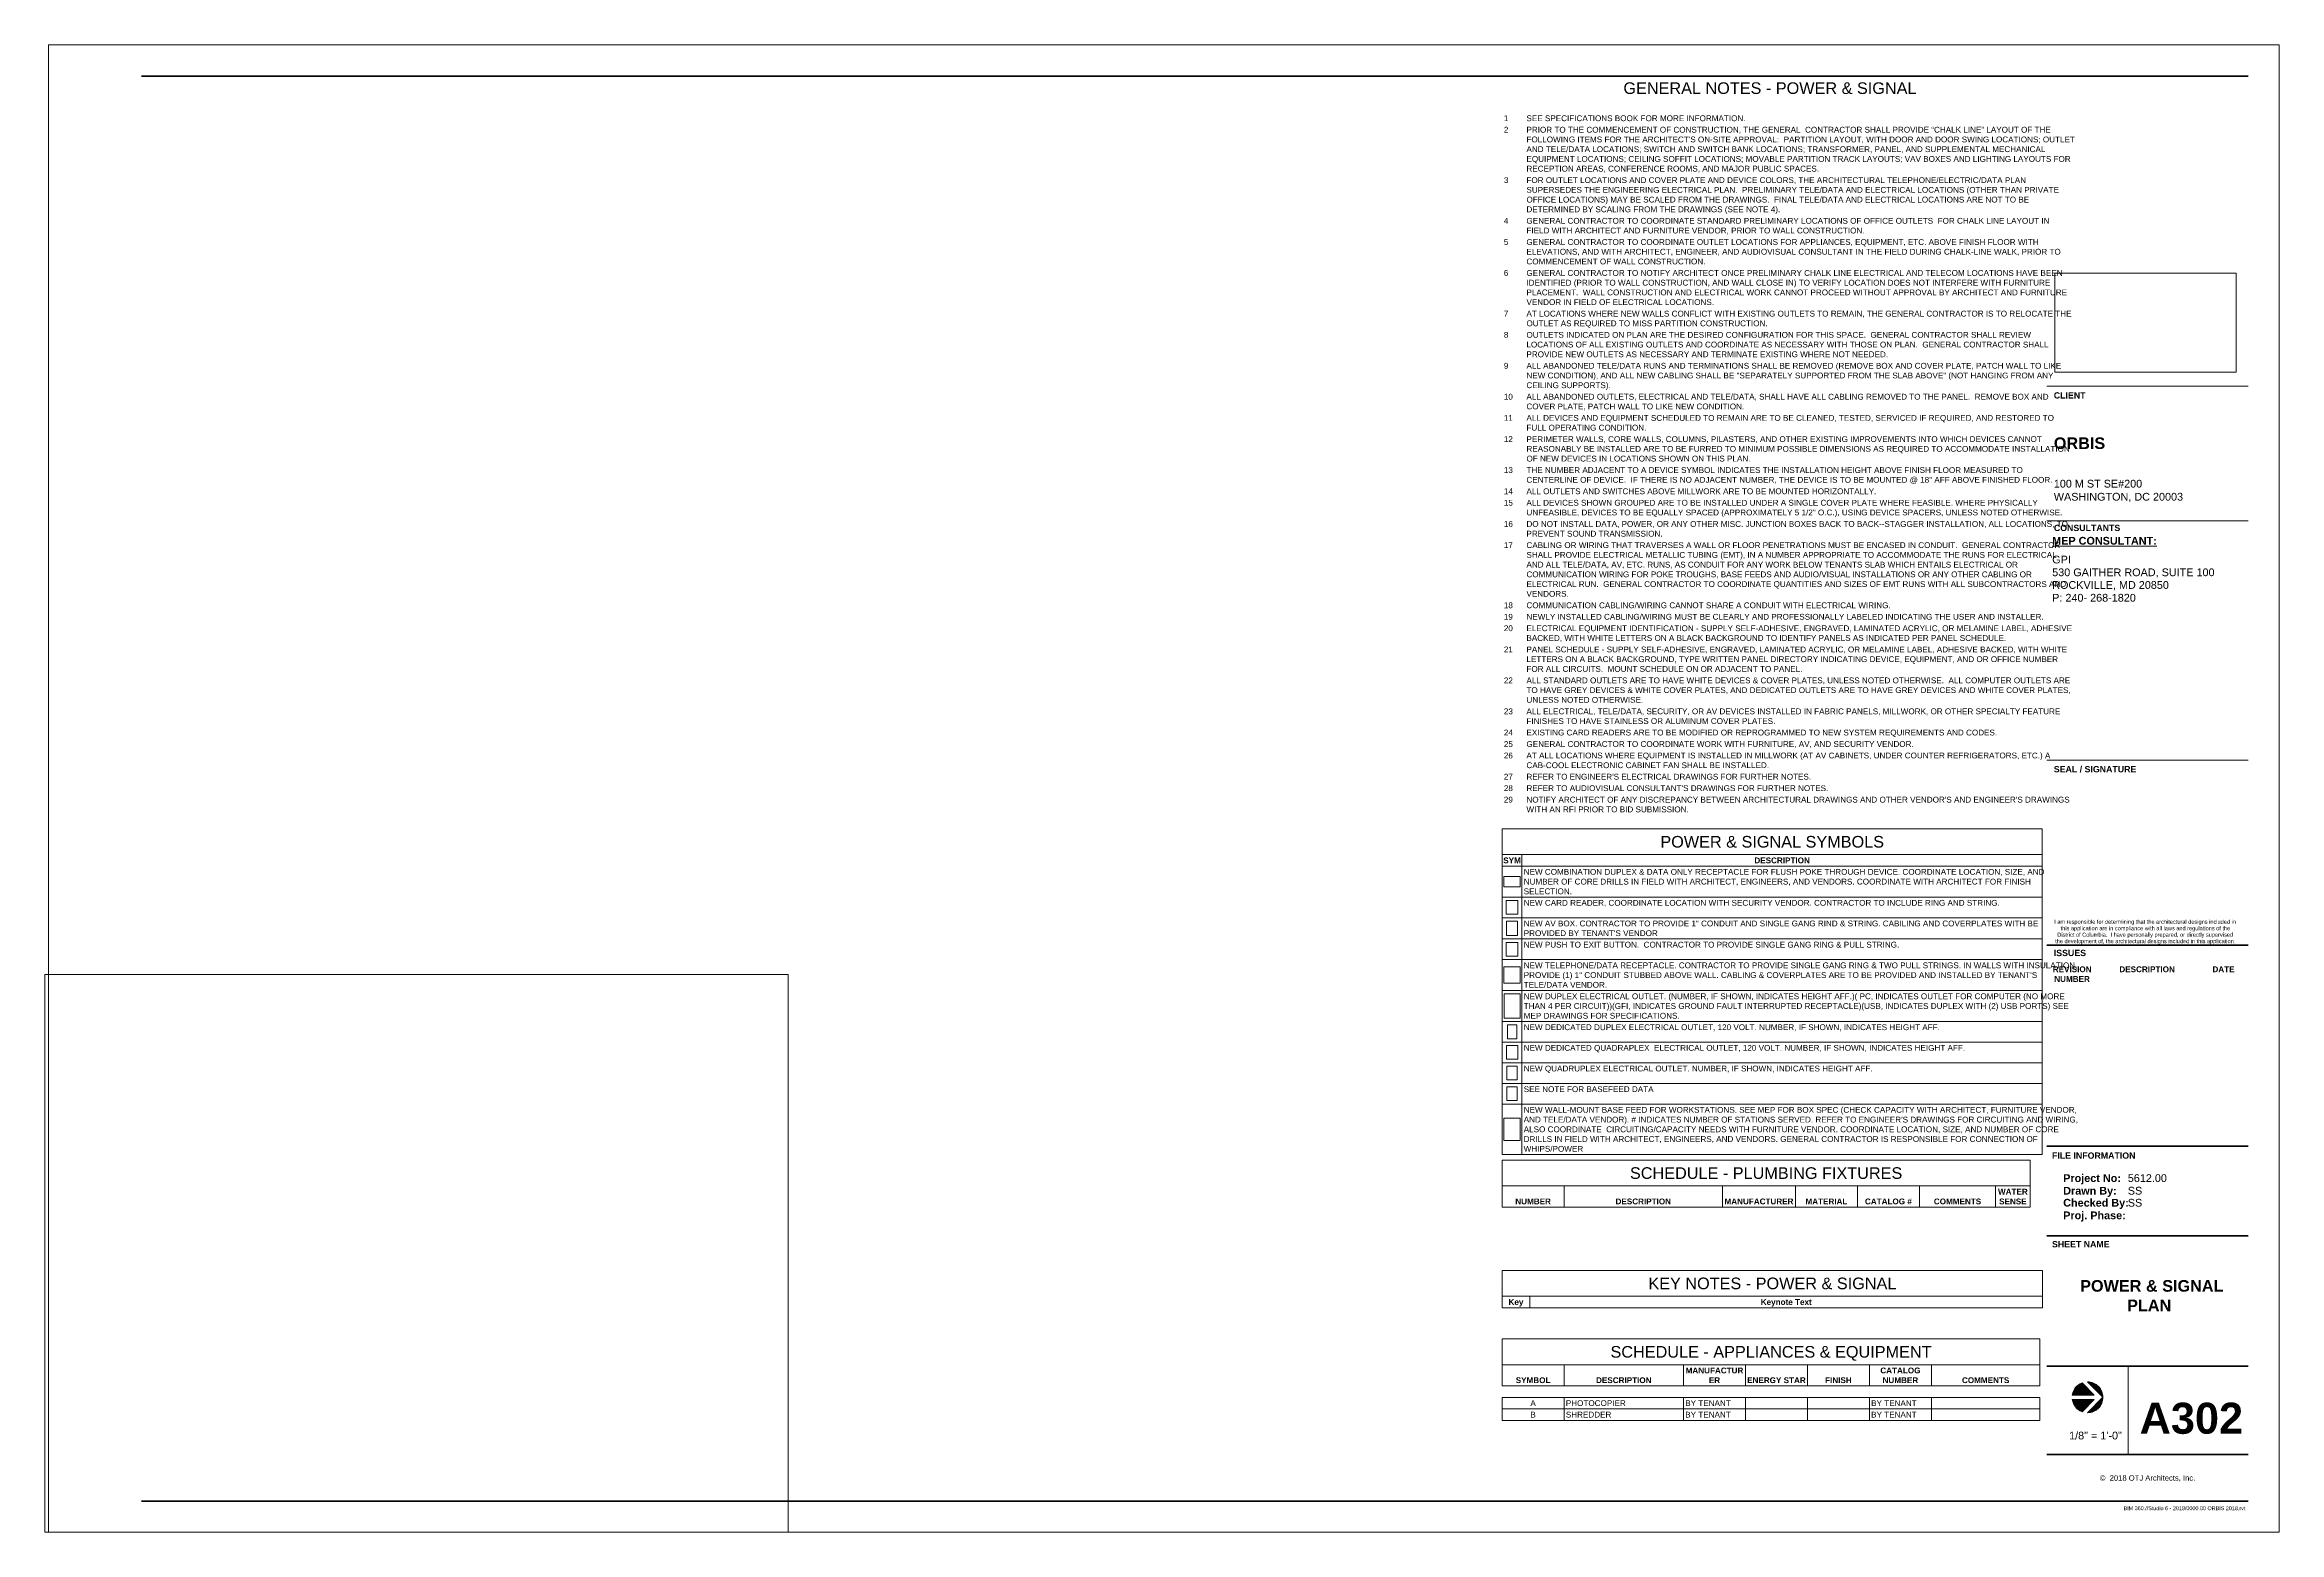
# Paper-space layout 'Layout1' of a CAD drawing. Header units: inches. Extents: x 0 to 36.1, y 0 to 24.
import ezdxf

# ---------------------------------------------------------------- set-up
doc = ezdxf.new("R2010")
doc.units = ezdxf.units.IN
doc.header["$MEASUREMENT"] = 0
for name, color, linetype, lineweight in [('A-ANNO-NOTE', 131, 'Continuous', 9), ('A-DETL-THIN', 151, 'Continuous', 9), ('G-ANNO-SCHD', 231, 'Continuous', 9), ('G-ANNO-TTLB', 6, 'Continuous', 9), ('G-ANNO-TTLB-THIN', 151, 'Continuous', 9), ('G-ANNO-TTLB-WIDE', 214, 'Continuous', 50)]:
    doc.layers.add(name, color=color, linetype=linetype, lineweight=lineweight)
doc.styles.add('Arial', font='arial.ttf', dxfattribs={"height": 0.06478088543391539})
doc.styles.add('Arial_B', font='arialbd.ttf', dxfattribs={"height": 0.09374999999999999})
doc.styles.add('Swis721 Lt BT', font='swissl.ttf', dxfattribs={"height": 0.1875})
doc.styles.add('Swis721 Lt BT_1', font='swissl.ttf', dxfattribs={"height": 0.09374999999999999})
doc.styles.add('Swis721 Lt BT_2', font='swissl.ttf', dxfattribs={"height": 0.08808360477741585})
doc.styles.add('Swis721 Lt BT_3', font='swissl.ttf', dxfattribs={"height": 0.125})
doc.styles.add('Swis721 Lt BT_4', font='swissl.ttf', dxfattribs={"height": 0.06249999999999999})
doc.styles.add('Swis721 Lt BT_B', font='', dxfattribs={"height": 0.09374999999999999})
doc.styles.add('Swis721 Lt BT_B_1', font='', dxfattribs={"height": 0.1015625})
doc.styles.add('Swis721 Lt BT_B_2', font='', dxfattribs={"height": 0.125})
doc.styles.add('Swis721 Lt BT_B_3', font='', dxfattribs={"height": 0.5})
doc.styles.add('Swis721 Lt BT_B_4', font='', dxfattribs={"height": 0.1875})
doc.styles.get('Swis721 Lt BT_B').set_extended_font_data('Swis721 Lt BT', bold=True)
doc.styles.get('Swis721 Lt BT_B_1').set_extended_font_data('Swis721 Lt BT', bold=True)
doc.styles.get('Swis721 Lt BT_B_2').set_extended_font_data('Swis721 Lt BT', bold=True)
doc.styles.get('Swis721 Lt BT_B_3').set_extended_font_data('Swis721 Lt BT', bold=True)
doc.styles.get('Swis721 Lt BT_B_4').set_extended_font_data('Swis721 Lt BT', bold=True)
picture_1 = doc.add_image_def('image1.jpg', size_in_pixel=(214, 294))
picture_2 = doc.add_image_def('image2.jpg', size_in_pixel=(157, 206))
picture_3 = doc.add_image_def('image3.jpg', size_in_pixel=(59, 77))
picture_4 = doc.add_image_def('image4.jpg', size_in_pixel=(240, 290))
picture_5 = doc.add_image_def('image5.jpg', size_in_pixel=(198, 291))
picture_6 = doc.add_image_def('image6.jpg', size_in_pixel=(225, 339))
picture_7 = doc.add_image_def('image7.jpg', size_in_pixel=(59, 59))
picture_8 = doc.add_image_def('image8.jpg', size_in_pixel=(59, 70))
picture_9 = doc.add_image_def('image9.jpg', size_in_pixel=(82, 107))
picture_10 = doc.add_image_def('image10.jpg', size_in_pixel=(245, 294))
picture_11 = doc.add_image_def('image11.jpg', size_in_pixel=(453, 285))
picture_12 = doc.add_image_def('image12.jpg', size_in_pixel=(2551, 1396))

# ---------------------------------------------------------------- blocks, each defined once
blk = doc.blocks.new('Titleblock - 24 x 36 - DC-6820859-POWER _ SIGNAL PLAN')
at = {"layer": 'G-ANNO-TTLB'}
h = blk.add_hatch(color=256, dxfattribs=at)
edge = h.paths.add_edge_path(flags=0)
edge.add_line((32.83055116160608, 2.419932058428184), (33.02667975864673, 2.2238034613876))
edge.add_line((33.02667975864673, 2.2238034613876), (32.67215606552619, 2.223803461387536))
edge.add_arc((32.91804582087888, 2.187245738481788), 0.2485925157591429, 110.60725363530631, 171.5434806647319, ccw=False)
h = blk.add_hatch(color=256, dxfattribs=at)
edge = h.paths.add_edge_path(flags=0)
edge.add_line((33.16663833663804, 2.187245738481864), (32.91804582087887, 2.43583825424097))
edge.add_arc((32.91804582087891, 2.187245738481831), 0.2485925157591347, 8.58335624798201e-12, 90.00000000000978, ccw=False)
h = blk.add_hatch(color=256, dxfattribs=at)
edge = h.paths.add_edge_path(flags=0)
edge.add_line((32.9180458208789, 1.938653222722687), (33.16663833663805, 2.187245738481875))
edge.add_arc((32.91804582087891, 2.187245738481831), 0.2485925157591432, -90.0000000000021, 1.1425527191022411e-11, ccw=False)
h = blk.add_hatch(color=256, dxfattribs=at)
edge = h.paths.add_edge_path(flags=0)
edge.add_line((33.02667975864679, 2.150688015576083), (32.83055116160617, 1.954559418535402))
edge.add_arc((32.91804582087894, 2.187245738481863), 0.2485925157591987, 188.4565193352742, 249.3927463647058, ccw=False)
edge.add_line((32.6721560655262, 2.150688015576083), (33.02667975864679, 2.150688015576083))
at = {"layer": 'A-ANNO-NOTE'}
for p, q in [((32.6721560655262, 2.223803461387602), (33.02667975864673, 2.223803461387602)), ((33.02667975864673, 2.223803461387602), (32.6721560655262, 2.223803461387602)), ((32.67215606552619, 2.223803461387536), (33.02667975864673, 2.2238034613876)), ((32.83055116160608, 2.419932058428178), (33.02667975864673, 2.223803461387602)), ((33.02667975864673, 2.223803461387602), (32.83055116160608, 2.419932058428178)), ((33.02667975864673, 2.2238034613876), (32.83055116160608, 2.419932058428184)), ((32.91804582087887, 2.435838254240955), (33.16663833663804, 2.187245738481861)), ((33.16663833663804, 2.18724573848187), (32.91804582087888, 2.435838254240954)), ((32.91804582087887, 2.43583825424097), (33.16663833663804, 2.187245738481864)), ((33.16663833663804, 2.187245738481863), (32.91804582087889, 1.938653222722688)), ((32.9180458208789, 1.938653222722688), (33.16663833663804, 2.187245738481854)), ((33.16663833663805, 2.187245738481875), (32.9180458208789, 1.938653222722687)), ((32.6721560655262, 2.150688015576085), (33.02667975864679, 2.150688015576085)), ((33.02667975864679, 2.150688015576085), (32.6721560655262, 2.150688015576085)), ((33.02667975864679, 2.150688015576083), (32.6721560655262, 2.150688015576083)), ((32.83055116160617, 1.954559418535402), (33.02667975864679, 2.150688015576085)), ((33.02667975864679, 2.150688015576085), (32.83055116160617, 1.954559418535402)), ((32.83055116160617, 1.954559418535402), (33.02667975864679, 2.150688015576083))]:
    blk.add_line(p, q, dxfattribs=at)
for centre, radius, start, end in [((32.91804582087887, 2.18724573848179), 0.2485925157591338, 110.6072536353049, 171.5434806647313), ((32.91804582087887, 2.18724573848179), 0.2485925157591355, 110.6072536353153, 171.5434806647312), ((32.91804582087888, 2.187245738481788), 0.2485925157591429, 110.6072536353059, 171.5434806647316), ((32.91804582087891, 2.187245738481832), 0.2485925157591425, 8.184362334075995e-12, 90.0000000000082), ((32.91804582087891, 2.187245738481822), 0.2485925157591271, 359.9999999953104, 90.00000000000594), ((32.91804582087891, 2.187245738481831), 0.2485925157591347, 7.830525625763178e-12, 90.00000000000948), ((32.91804582087891, 2.187245738481832), 0.2485925157591441, 269.9999999999964, 1.034316382411936e-11), ((32.91804582087891, 2.187245738481822), 0.2485925157591335, 269.9999999999933, 359.9999999953096), ((32.91804582087891, 2.187245738481831), 0.2485925157591431, 269.9999999999976, 1.059760819863644e-11), ((32.91804582087894, 2.187245738481875), 0.2485925157592057, 188.4565193352745, 249.3927463647045), ((32.91804582087894, 2.187245738481875), 0.2485925157592067, 188.4565193352756, 249.3927463647047), ((32.91804582087894, 2.187245738481863), 0.2485925157591987, 188.4565193352738, 249.3927463647054)]:
    blk.add_arc(centre, radius, start, end, dxfattribs=at)
at = {"layer": 'G-ANNO-TTLB'}
for p, q in [((0.0124999999999992, 24.0125), (0.0124999999999992, 0.01249999999988205)), ((36.0125, 24.0125), (0.01249999999999929, 24.0125)), ((36.0125, 0.01249999999988205), (36.0125, 24.0125)), ((32.26249999999998, 18.50182749999995), (35.51249999999998, 18.50182749999995)), ((32.26249999999998, 18.50182749999995), (35.51249999999998, 18.50182749999995)), ((0.0124999999999992, 0.01249999999988205), (36.0125, 0.01249999999988205))]:
    blk.add_line(p, q, dxfattribs=at)
at = {"layer": 'G-ANNO-TTLB-THIN'}
for p, q in [((32.26249999999998, 16.33142379176223), (35.51249999999999, 16.33142379176223)), ((32.26249999999997, 12.46983910714828), (35.51249999999999, 12.46983910714828)), ((33.57501179533868, 2.690203614458643), (33.57501179533868, 1.262499999999882))]:
    blk.add_line(p, q, dxfattribs=at)
at = {"layer": 'G-ANNO-TTLB-WIDE'}
for p, q in [((35.51249999999999, 23.50249999999988), (1.512500000000036, 23.50249999999988)), ((32.26249999999997, 9.481457673865455), (35.51249999999999, 9.481457673865455)), ((35.51249999999999, 6.23808437727519), (32.26249999999996, 6.238084377275201)), ((35.51249999999999, 4.791063195861031), (32.26249999999996, 4.791063195861041)), ((32.26249999999996, 2.690203614458643), (35.51249999999999, 2.690203614458643)), ((32.26249999999995, 1.262499999999882), (35.51249999999999, 1.262499999999882)), ((1.512499999999998, 0.512499999999882), (32.26249999999998, 0.512499999999882)), ((32.26249999999998, 0.512499999999882), (35.51249999999999, 0.512499999999882))]:
    blk.add_line(p, q, dxfattribs=at)
at = {"layer": 'G-ANNO-TTLB', "attachment_point": 1}
for s, insert, char_height, width, style in [('CLIENT', (32.37337726309555, 18.4048593631446), 0.1015625, 0.5712812499999999, 'Swis721 Lt BT_B_1'), ('CONSULTANTS', (32.37428590828188, 16.26570565490687), 0.1015625, 1.199375, 'Swis721 Lt BT_B_1'), ('\\LMEP CONSULTANT:', (32.34764723457467, 16.07048089578847), 0.125, 1.94425, 'Swis721 Lt BT_B_2'), ('SEAL / SIGNATURE', (32.37325769334894, 12.37266955427129), 0.1015625, 1.4834375, 'Swis721 Lt BT_B_1'), ('I am responsible for determining that the architectural designs included in ', (32.37976370421768, 9.891953396049294), 0.06478088543391539, 3.519218749999999, 'Arial'), ('this application are in compliance with all laws and regulations of the ', (32.48393037088434, 9.787786729382626), 0.06478088543391539, 3.269874999999999, 'Arial'), ('ISSUES', (32.37329619640249, 9.407423061719072), 0.1015625, 0.5807499999999998, 'Swis721 Lt BT_B_1'), ('the development of, the architectural designs included in this application.', (32.39538870421769, 9.579453396049294), 0.06478088543391539, 3.4529375, 'Arial'), ('District of Columbia.  I have personally prepared, or directly supervised ', (32.42924287088435, 9.68362006271596), 0.06478088543391539, 3.405593749999999, 'Arial'), ('REVISION', (32.35695457809687, 9.140284603439184), 0.09374999999999999, 0.7638124999999998, 'Arial_B'), ('DESCRIPTION', (33.43154503972991, 9.140284603439184), 0.09374999999999999, 1.098375, 'Arial_B'), ('DATE', (34.9337205070849, 9.140284603439184), 0.09374999999999999, 0.4355624999999999, 'Arial_B'), ('NUMBER', (32.38039207809687, 8.984034603439184), 0.09374999999999999, 0.7101562499999998, 'Arial_B'), ('FILE INFORMATION', (32.3437895233209, 6.137686378713225), 0.1015625, 1.51815625, 'Swis721 Lt BT_B_1'), ('Project No:', (32.5251891811193, 5.786302740495375), 0.125, 1.05103125, 'Swis721 Lt BT_B_2'), ('Drawn By:', (32.5251891811193, 5.582971810793804), 0.125, 0.9658125, 'Swis721 Lt BT_B_2'), ('Checked By:', (32.5251891811193, 5.388781716767459), 0.125, 1.20253125, 'Swis721 Lt BT_B_2'), ('Proj. Phase:', (32.5251891811193, 5.185169475354638), 0.125, 1.13625, 'Swis721 Lt BT_B_2'), ('SHEET NAME', (32.3437895233209, 4.70809458642389), 0.1015625, 1.0415625, 'Swis721 Lt BT_B_1'), ('©  2018 OTJ Architects, Inc.', (33.11587570819173, 0.9295714964828042), 0.08808360477741585, 1.855875, 'Swis721 Lt BT_2')]:
    blk.add_mtext(s, dxfattribs=dict(at, insert=insert, char_height=char_height, width=width, style=style))
at = {"layer": 'G-ANNO-TTLB'}
image = blk.add_image(picture_12, insert=(32.39115841158299, 18.72602272428799), size_in_units=(2.92585334867135, 1.601133388767229), dxfattribs=at)
image.dxf.flags = 7

psp = doc.layouts.get("Layout1")

# ---------------------------------------------------------------- linework, layer by layer
at = {"layer": 'A-DETL-THIN'}
for p, q in [((23.51952223788138, 11.35131631345764), (23.51952223788138, 10.93464964679098)), ((32.23665680539739, 11.35131631345764), (23.51952223788138, 11.35131631345764)), ((32.23665680539739, 10.93464964679098), (32.23665680539739, 11.35131631345764)), ((23.51952223788138, 10.93464964679098), (23.51952223788138, 10.74948371602825)), ((23.51952223788138, 10.93464964679098), (32.23665680539739, 10.93464964679098)), ((23.83980915827508, 10.93464964679098), (23.83980915827508, 10.74948371602825)), ((32.23665680539739, 10.93464964679098), (32.23665680539739, 10.74948371602825)), ((23.83980915827508, 10.74948371602825), (23.51952223788138, 10.74948371602825)), ((23.51952223788138, 10.74948371602825), (23.51952223788138, 10.25023592374007)), ((32.23665680539739, 10.74948371602825), (23.83980915827508, 10.74948371602825)), ((23.83980915827508, 10.74948371602825), (23.83980915827508, 10.25023592374007)), ((32.23665680539739, 10.74948371602825), (32.23665680539739, 10.25023592374007)), ((23.83980915827508, 10.25023592374007), (23.51952223788138, 10.25023592374007)), ((23.51952223788138, 10.25023592374007), (23.51952223788138, 9.916902590406742)), ((32.23665680539739, 10.25023592374007), (23.83980915827508, 10.25023592374007)), ((23.83980915827508, 10.25023592374007), (23.83980915827508, 9.916902590406742)), ((32.23665680539739, 10.25023592374007), (32.23665680539739, 9.916902590406742)), ((23.83980915827508, 9.916902590406742), (23.51952223788138, 9.916902590406742)), ((23.51952223788138, 9.916902590406742), (23.51952223788138, 9.574695728881292)), ((32.23665680539739, 9.916902590406742), (23.83980915827508, 9.916902590406742)), ((23.83980915827508, 9.916902590406742), (23.83980915827508, 9.574695728881292)), ((32.23665680539739, 9.916902590406742), (32.23665680539739, 9.574695728881292)), ((23.83980915827508, 9.574695728881292), (23.51952223788138, 9.574695728881292)), ((23.51952223788138, 9.574695728881292), (23.51952223788138, 9.241362395547958)), ((32.23665680539739, 9.574695728881292), (23.83980915827508, 9.574695728881292)), ((23.83980915827508, 9.574695728881292), (23.83980915827508, 9.241362395547958)), ((32.23665680539739, 9.574695728881292), (32.23665680539739, 9.241362395547958)), ((23.83980915827508, 9.241362395547958), (23.51952223788138, 9.241362395547958)), ((23.51952223788138, 9.241362395547958), (23.51952223788138, 8.74211460325978)), ((32.23665680539739, 9.241362395547958), (23.83980915827508, 9.241362395547958)), ((23.83980915827508, 9.241362395547958), (23.83980915827508, 8.74211460325978)), ((32.23665680539739, 9.241362395547958), (32.23665680539739, 8.74211460325978)), ((23.83980915827508, 8.74211460325978), (23.51952223788138, 8.74211460325978)), ((23.51952223788138, 8.74211460325978), (23.51952223788138, 8.242866810971606)), ((32.23665680539739, 8.74211460325978), (23.83980915827508, 8.74211460325978)), ((23.83980915827508, 8.74211460325978), (23.83980915827508, 8.242866810971606)), ((32.23665680539739, 8.74211460325978), (32.23665680539739, 8.242866810971606)), ((23.83980915827508, 8.242866810971606), (23.51952223788138, 8.242866810971606)), ((23.51952223788138, 8.242866810971606), (23.51952223788138, 7.909533477638272)), ((32.23665680539739, 8.242866810971606), (23.83980915827508, 8.242866810971606)), ((23.83980915827508, 8.242866810971606), (23.83980915827508, 7.909533477638272)), ((32.23665680539739, 8.242866810971606), (32.23665680539739, 7.909533477638272)), ((23.83980915827508, 7.909533477638274), (23.51952223788138, 7.909533477638274)), ((23.51952223788138, 7.909533477638274), (23.51952223788138, 7.57620014430494)), ((23.83980915827508, 7.576200144304939), (23.51952223788138, 7.576200144304939)), ((23.51952223788138, 7.576200144304939), (23.51952223788138, 7.242866810971605)), ((32.23665680539739, 7.909533477638274), (23.83980915827508, 7.909533477638274)), ((23.83980915827508, 7.909533477638274), (23.83980915827508, 7.57620014430494)), ((32.23665680539739, 7.576200144304939), (23.83980915827508, 7.576200144304939)), ((23.83980915827508, 7.576200144304939), (23.83980915827508, 7.242866810971605)), ((32.23665680539739, 7.909533477638274), (32.23665680539739, 7.57620014430494)), ((32.23665680539739, 7.576200144304939), (32.23665680539739, 7.242866810971605)), ((23.83980915827508, 7.242866810971607), (23.51952223788138, 7.242866810971607)), ((23.51952223788138, 7.242866810971607), (23.51952223788138, 6.909533477638273)), ((32.23665680539739, 7.242866810971607), (23.83980915827508, 7.242866810971607)), ((23.83980915827508, 7.242866810971607), (23.83980915827508, 6.909533477638273)), ((32.23665680539739, 7.242866810971607), (32.23665680539739, 6.909533477638273)), ((23.83980915827508, 6.909533477638272), (23.51952223788138, 6.909533477638272)), ((23.51952223788138, 6.909533477638272), (23.51952223788138, 6.096203823824644)), ((32.23665680539739, 6.909533477638272), (23.83980915827508, 6.909533477638272)), ((23.83980915827508, 6.909533477638272), (23.83980915827508, 6.096203823824644)), ((32.23665680539739, 6.909533477638272), (32.23665680539739, 6.096203823824644)), ((23.83980915827508, 6.096203823824645), (23.51952223788138, 6.096203823824645)), ((23.51952223788138, 6.005401594301558), (23.51952223788138, 5.588734927634892)), ((32.04034140855824, 6.005401594301558), (23.51952223788138, 6.005401594301558)), ((32.23665680539739, 6.096203823824645), (23.83980915827508, 6.096203823824645)), ((32.04034140855824, 5.588734927634892), (32.04034140855824, 6.005401594301558)), ((23.51952223788138, 5.588734927634892), (23.51952223788138, 5.246528066109441)), ((23.51952223788138, 5.588734927634892), (32.04034140855824, 5.588734927634892)), ((24.51952223788138, 5.588734927634892), (24.51952223788138, 5.246528066109441)), ((27.07617013218393, 5.588734927634892), (27.07617013218393, 5.246528066109441)), ((28.25325346551727, 5.588734927634892), (28.25325346551727, 5.246528066109441)), ((29.25325346551727, 5.588734927634892), (29.25325346551727, 5.246528066109441)), ((30.25325346551727, 5.588734927634892), (30.25325346551727, 5.246528066109441)), ((31.48383814840953, 5.588734927634892), (31.48383814840953, 5.246528066109441)), ((32.04034140855823, 5.588734927634892), (32.04034140855823, 5.246528066109441)), ((24.51952223788138, 5.246528066109441), (23.51952223788138, 5.246528066109441)), ((27.07617013218393, 5.246528066109441), (24.51952223788137, 5.246528066109441)), ((28.25325346551727, 5.246528066109441), (27.07617013218394, 5.246528066109441)), ((29.25325346551727, 5.246528066109441), (28.25325346551726, 5.246528066109441)), ((30.25325346551727, 5.246528066109441), (29.25325346551727, 5.246528066109441)), ((31.48383814840953, 5.246528066109441), (30.25325346551726, 5.246528066109441)), ((32.04034140855823, 5.246528066109441), (31.48383814840953, 5.246528066109441)), ((23.51952223788138, 4.225175215501987), (23.51952223788138, 3.808508548835321)), ((32.24244037465466, 4.225175215501987), (23.51952223788138, 4.225175215501987)), ((32.24244037465466, 3.808508548835321), (32.24244037465466, 4.225175215501987)), ((23.51952223788138, 3.808508548835321), (23.51952223788138, 3.623342618072595)), ((23.51952223788138, 3.808508548835321), (32.24244037465466, 3.808508548835321)), ((32.24244037465466, 3.623342618072595), (23.51952223788138, 3.623342618072595)), ((23.96715405733406, 3.808508548835321), (23.96715405733406, 3.623342618072595)), ((32.24244037465466, 3.808508548835321), (32.24244037465466, 3.623342618072595)), ((23.51952223788138, 3.120850228016441), (23.51952223788138, 2.704183561349775)), ((32.19870564789415, 3.120850228016441), (23.51952223788138, 3.120850228016441)), ((32.19870564789415, 2.704183561349775), (32.19870564789415, 3.120850228016441)), ((23.51952223788138, 2.704183561349775), (23.51952223788138, 2.361976699824324)), ((23.51952223788138, 2.704183561349775), (32.19870564789415, 2.704183561349775)), ((24.51952223788138, 2.704183561349775), (24.51952223788138, 2.361976699824324)), ((26.44660557121471, 2.704183561349775), (26.44660557121471, 2.361976699824324)), ((27.44660557121471, 2.704183561349775), (27.44660557121471, 2.361976699824324)), ((28.44660557121471, 2.704183561349775), (28.44660557121471, 2.361976699824324)), ((29.44660557121471, 2.704183561349775), (29.44660557121471, 2.361976699824324)), ((30.44660557121471, 2.704183561349775), (30.44660557121471, 2.361976699824324)), ((32.19870564789415, 2.704183561349775), (32.19870564789415, 2.361976699824324)), ((24.51952223788138, 2.361976699824324), (23.51952223788138, 2.361976699824324)), ((24.51952223788138, 2.176810769061598), (23.51952223788138, 2.176810769061598)), ((23.51952223788138, 2.176810769061598), (23.51952223788138, 1.991644838298873)), ((26.44660557121471, 2.361976699824324), (24.51952223788138, 2.361976699824324)), ((26.44660557121471, 2.176810769061598), (24.51952223788138, 2.176810769061598)), ((24.51952223788138, 2.176810769061598), (24.51952223788138, 1.991644838298873)), ((27.44660557121471, 2.361976699824324), (26.44660557121471, 2.361976699824324)), ((27.44660557121471, 2.176810769061598), (26.44660557121471, 2.176810769061598)), ((26.44660557121471, 2.176810769061598), (26.44660557121471, 1.991644838298873)), ((28.44660557121471, 2.361976699824324), (27.44660557121471, 2.361976699824324)), ((28.44660557121471, 2.176810769061598), (27.44660557121471, 2.176810769061598)), ((27.44660557121471, 2.176810769061598), (27.44660557121471, 1.991644838298873)), ((29.44660557121471, 2.361976699824324), (28.44660557121471, 2.361976699824324)), ((29.44660557121471, 2.176810769061598), (28.44660557121471, 2.176810769061598)), ((28.44660557121471, 2.176810769061598), (28.44660557121471, 1.991644838298873)), ((30.44660557121471, 2.361976699824324), (29.44660557121471, 2.361976699824324)), ((30.44660557121471, 2.176810769061598), (29.44660557121471, 2.176810769061598)), ((29.44660557121471, 2.176810769061598), (29.44660557121471, 1.991644838298873)), ((32.19870564789415, 2.361976699824324), (30.44660557121471, 2.361976699824324)), ((32.19870564789415, 2.176810769061598), (30.44660557121471, 2.176810769061598)), ((30.44660557121471, 2.176810769061598), (30.44660557121471, 1.991644838298873)), ((32.19870564789415, 2.176810769061598), (32.19870564789415, 1.991644838298873)), ((24.51952223788138, 1.991644838298873), (23.51952223788138, 1.991644838298873)), ((23.51952223788138, 1.991644838298873), (23.51952223788138, 1.806478907536147)), ((24.51952223788138, 1.806478907536147), (23.51952223788138, 1.806478907536147)), ((26.44660557121471, 1.991644838298873), (24.51952223788138, 1.991644838298873)), ((24.51952223788138, 1.991644838298873), (24.51952223788138, 1.806478907536147)), ((26.44660557121471, 1.806478907536147), (24.51952223788138, 1.806478907536147)), ((27.44660557121471, 1.991644838298873), (26.44660557121471, 1.991644838298873)), ((26.44660557121471, 1.991644838298873), (26.44660557121471, 1.806478907536147)), ((27.44660557121471, 1.806478907536147), (26.44660557121471, 1.806478907536147)), ((28.44660557121471, 1.991644838298873), (27.44660557121471, 1.991644838298873)), ((27.44660557121471, 1.991644838298873), (27.44660557121471, 1.806478907536147)), ((28.44660557121471, 1.806478907536147), (27.44660557121471, 1.806478907536147)), ((29.44660557121471, 1.991644838298873), (28.44660557121471, 1.991644838298873)), ((28.44660557121471, 1.991644838298873), (28.44660557121471, 1.806478907536147)), ((29.44660557121471, 1.806478907536147), (28.44660557121471, 1.806478907536147)), ((30.44660557121471, 1.991644838298873), (29.44660557121471, 1.991644838298873)), ((29.44660557121471, 1.991644838298873), (29.44660557121471, 1.806478907536147)), ((30.44660557121471, 1.806478907536147), (29.44660557121471, 1.806478907536147)), ((32.19870564789415, 1.991644838298873), (30.44660557121471, 1.991644838298873)), ((30.44660557121471, 1.991644838298873), (30.44660557121471, 1.806478907536147)), ((32.19870564789415, 1.806478907536147), (30.44660557121471, 1.806478907536147)), ((32.19870564789415, 1.991644838298873), (32.19870564789415, 1.806478907536147))]:
    psp.add_line(p, q, dxfattribs=at)

# ---------------------------------------------------------------- block references
at = {"layer": 'G-ANNO-TTLB'}
psp.add_blockref('Titleblock - 24 x 36 - DC-6820859-POWER _ SIGNAL PLAN', (0.04919969163946534, -0.008514336461123716), dxfattribs=at)

# ---------------------------------------------------------------- texts
at = {"layer": 'G-ANNO-SCHD', "line_spacing_factor": 1.005061956881442}
for s, insert, char_height, width, attachment_point, style in [('GENERAL NOTES - POWER & SIGNAL', (27.84182937073901, 23.39672303062023), 0.1875, 5.285144270403957, 2, 'Swis721 Lt BT'), ('1', (23.54764723788138, 22.86400308037163), 0.09374999999999999, 0.08309975267930748, 1, 'Swis721 Lt BT_1'), ('SEE SPECIFICATIONS BOOK FOR MORE INFORMATION.', (23.91223057121471, 22.86400308037163), 0.09374999999999999, 3.955548227535036, 1, 'Swis721 Lt BT_1'), ('2', (23.54764723788138, 22.67883714960891), 0.09374999999999999, 0.08309975267930748, 1, 'Swis721 Lt BT_1'), ("PRIOR TO THE COMMENCEMENT OF CONSTRUCTION, THE GENERAL  CONTRACTOR SHALL PROVIDE “CHALK LINE” LAYOUT OF THE\\PFOLLOWING ITEMS FOR THE ARCHITECT'S ON-SITE APPROVAL:  PARTITION LAYOUT, WITH DOOR AND DOOR SWING LOCATIONS; OUTLET\\PAND TELE/DATA LOCATIONS; SWITCH AND SWITCH BANK LOCATIONS; TRANSFORMER, PANEL, AND SUPPLEMENTAL MECHANICAL\\PEQUIPMENT LOCATIONS; CEILING SOFFIT LOCATIONS; MOVABLE PARTITION TRACK LAYOUTS; VAV BOXES AND LIGHTING LAYOUTS FOR\\PRECEPTION AREAS, CONFERENCE ROOMS, AND MAJOR PUBLIC SPACES.", (23.91223057121471, 22.67883714960891), 0.09374999999999999, 9.850882110469907, 1, 'Swis721 Lt BT_1'), ('3', (23.54764723788138, 21.86550749579528), 0.09374999999999999, 0.08309975267930748, 1, 'Swis721 Lt BT_1'), ('FOR OUTLET LOCATIONS AND COVER PLATE AND DEVICE COLORS, THE ARCHITECTURAL TELEPHONE/ELECTRIC/DATA PLAN\\PSUPERSEDES THE ENGINEERING ELECTRICAL PLAN.  PRELIMINARY TELE/DATA AND ELECTRICAL LOCATIONS (OTHER THAN PRIVATE\\POFFICE LOCATIONS) MAY BE SCALED FROM THE DRAWINGS.  FINAL TELE/DATA AND ELECTRICAL LOCATIONS ARE NOT TO BE\\PDETERMINED BY SCALING FROM THE DRAWINGS (SEE NOTE 4).', (23.91223057121471, 21.86550749579528), 0.09374999999999999, 9.514921681780706, 1, 'Swis721 Lt BT_1'), ('4', (23.54764723788138, 21.20921877274438), 0.09374999999999999, 0.08309975267930748, 1, 'Swis721 Lt BT_1'), ('GENERAL CONTRACTOR TO COORDINATE STANDARD PRELIMINARY LOCATIONS OF OFFICE OUTLETS  FOR CHALK LINE LAYOUT IN\\PFIELD WITH ARCHITECT AND FURNITURE VENDOR, PRIOR TO WALL CONSTRUCTION.', (23.91223057121471, 21.20921877274438), 0.09374999999999999, 9.415201978565538, 1, 'Swis721 Lt BT_1'), ('5', (23.54764723788138, 20.86701191121892), 0.09374999999999999, 0.08309975267930748, 1, 'Swis721 Lt BT_1'), ('GENERAL CONTRACTOR TO COORDINATE OUTLET LOCATIONS FOR APPLIANCES, EQUIPMENT, ETC. ABOVE FINISH FLOOR WITH\\PELEVATIONS, AND WITH ARCHITECT, ENGINEER, AND AUDIOVISUAL CONSULTANT IN THE FIELD DURING CHALK-LINE WALK, PRIOR TO\\PCOMMENCEMENT OF WALL CONSTRUCTION.', (23.91223057121471, 20.86701191121892), 0.09374999999999999, 9.617015663643857, 1, 'Swis721 Lt BT_1'), ('6', (23.54764723788138, 20.36776411893075), 0.09374999999999999, 0.08309975267930748, 1, 'Swis721 Lt BT_1'), ('GENERAL CONTRACTOR TO NOTIFY ARCHITECT ONCE PRELIMINARY CHALK LINE ELECTRICAL AND TELECOM LOCATIONS HAVE BEEN\\PIDENTIFIED (PRIOR TO WALL CONSTRUCTION, AND WALL CLOSE IN) TO VERIFY LOCATION DOES NOT INTERFERE WITH FURNITURE\\PPLACEMENT.  WALL CONSTRUCTION AND ELECTRICAL WORK CANNOT PROCEED WITHOUT APPROVAL BY ARCHITECT AND FURNITURE\\PVENDOR IN FIELD OF ELECTRICAL LOCATIONS.', (23.91223057121471, 20.36776411893075), 0.09374999999999999, 9.714361088211044, 1, 'Swis721 Lt BT_1'), ('7', (23.54764723788138, 19.71147539587985), 0.09374999999999999, 0.08309975267930748, 1, 'Swis721 Lt BT_1'), ('AT LOCATIONS WHERE NEW WALLS CONFLICT WITH EXISTING OUTLETS TO REMAIN, THE GENERAL CONTRACTOR IS TO RELOCATE THE\\POUTLET AS REQUIRED TO MISS PARTITION CONSTRUCTION.', (23.91223057121471, 19.71147539587985), 0.09374999999999999, 9.76184666117065, 1, 'Swis721 Lt BT_1'), ('8', (23.54764723788138, 19.36926853435439), 0.09374999999999999, 0.08309975267930748, 1, 'Swis721 Lt BT_1'), ('OUTLETS INDICATED ON PLAN ARE THE DESIRED CONFIGURATION FOR THIS SPACE.  GENERAL CONTRACTOR SHALL REVIEW\\PLOCATIONS OF ALL EXISTING OUTLETS AND COORDINATE AS NECESSARY WITH THOSE ON PLAN.  GENERAL CONTRACTOR SHALL\\PPROVIDE NEW OUTLETS AS NECESSARY AND TERMINATE EXISTING WHERE NOT NEEDED.', (23.91223057121471, 19.36926853435439), 0.09374999999999999, 9.397394888705687, 1, 'Swis721 Lt BT_1'), ('9', (23.54764723788138, 18.87002074206622), 0.09374999999999999, 0.08309975267930748, 1, 'Swis721 Lt BT_1'), ('ALL ABANDONED TELE/DATA RUNS AND TERMINATIONS SHALL BE REMOVED (REMOVE BOX AND COVER PLATE, PATCH WALL TO LIKE\\PNEW CONDITION), AND ALL NEW CABLING SHALL BE "SEPARATELY SUPPORTED FROM THE SLAB ABOVE" (NOT HANGING FROM ANY\\PCEILING SUPPORTS).', (23.91223057121471, 18.87002074206622), 0.09374999999999999, 9.625325638911788, 1, 'Swis721 Lt BT_1'), ('10', (23.54764723788138, 18.37077294977804), 0.09374999999999999, 0.166199505358615, 1, 'Swis721 Lt BT_1'), ('ALL ABANDONED OUTLETS, ELECTRICAL AND TELE/DATA, SHALL HAVE ALL CABLING REMOVED TO THE PANEL.  REMOVE BOX AND\\PCOVER PLATE, PATCH WALL TO LIKE NEW CONDITION.', (23.91223057121471, 18.37077294977804), 0.09374999999999999, 9.414014839241549, 1, 'Swis721 Lt BT_1'), ('11', (23.54764723788138, 18.02856608825259), 0.09374999999999999, 0.166199505358615, 1, 'Swis721 Lt BT_1'), ('12', (23.54764723788138, 17.68635922672714), 0.09374999999999999, 0.166199505358615, 1, 'Swis721 Lt BT_1'), ('ALL DEVICES AND EQUIPMENT SCHEDULED TO REMAIN ARE TO BE CLEANED, TESTED, SERVICED IF REQUIRED, AND RESTORED TO\\PFULL OPERATING CONDITION.', (23.91223057121471, 18.02856608825259), 0.09374999999999999, 9.470997526793072, 1, 'Swis721 Lt BT_1'), ('PERIMETER WALLS, CORE WALLS, COLUMNS, PILASTERS, AND OTHER EXISTING IMPROVEMENTS INTO WHICH DEVICES CANNOT\\PREASONABLY BE INSTALLED ARE TO BE FURRED TO MINIMUM POSSIBLE DIMENSIONS AS REQUIRED TO ACCOMMODATE INSTALLATION\\POF NEW DEVICES IN LOCATIONS SHOWN ON THIS PLAN.', (23.91223057121471, 17.68635922672714), 0.09374999999999999, 9.787963726298432, 1, 'Swis721 Lt BT_1'), ('13', (23.54764723788138, 17.18711143443896), 0.09374999999999999, 0.166199505358615, 1, 'Swis721 Lt BT_1'), ('THE NUMBER ADJACENT TO A DEVICE SYMBOL INDICATES THE INSTALLATION HEIGHT ABOVE FINISH FLOOR MEASURED TO\\PCENTERLINE OF DEVICE.  IF THERE IS NO ADJACENT NUMBER, THE DEVICE IS TO BE MOUNTED @ 18" AFF ABOVE FINISHED FLOOR.', (23.91223057121471, 17.18711143443896), 0.09374999999999999, 9.476933223413024, 1, 'Swis721 Lt BT_1'), ('14', (23.54764723788138, 16.84490457291352), 0.09374999999999999, 0.166199505358615, 1, 'Swis721 Lt BT_1'), ('15', (23.54764723788138, 16.65973864215079), 0.09374999999999999, 0.166199505358615, 1, 'Swis721 Lt BT_1'), ('ALL OUTLETS AND SWITCHES ABOVE MILLWORK ARE TO BE MOUNTED HORIZONTALLY.', (23.91223057121471, 16.84490457291352), 0.09374999999999999, 6.294212695795546, 1, 'Swis721 Lt BT_1'), ('ALL DEVICES SHOWN GROUPED ARE TO BE INSTALLED UNDER A SINGLE COVER PLATE WHERE FEASIBLE. WHERE PHYSICALLY\\PUNFEASIBLE, DEVICES TO BE EQUALLY SPACED (APPROXIMATELY 5 1/2" O.C.), USING DEVICE SPACERS, UNLESS NOTED OTHERWISE.', (23.91223057121471, 16.65973864215079), 0.09374999999999999, 9.606331409727945, 1, 'Swis721 Lt BT_1'), ('16', (23.54764723788138, 16.31753178062534), 0.09374999999999999, 0.166199505358615, 1, 'Swis721 Lt BT_1'), ('DO NOT INSTALL DATA, POWER, OR ANY OTHER MISC. JUNCTION BOXES BACK TO BACK--STAGGER INSTALLATION, ALL LOCATIONS, TO\\PPREVENT SOUND TRANSMISSION.', (23.91223057121471, 16.31753178062534), 0.09374999999999999, 9.77134377576257, 1, 'Swis721 Lt BT_1'), ('17', (23.54764723788138, 15.97532491909989), 0.09374999999999999, 0.166199505358615, 1, 'Swis721 Lt BT_1'), ('CABLING OR WIRING THAT TRAVERSES A WALL OR FLOOR PENETRATIONS MUST BE ENCASED IN CONDUIT.  GENERAL CONTRACTOR\\PSHALL PROVIDE ELECTRICAL METALLIC TUBING (EMT), IN A NUMBER APPROPRIATE TO ACCOMMODATE THE RUNS FOR ELECTRICAL\\PAND ALL TELE/DATA, AV, ETC. RUNS, AS CONDUIT FOR ANY WORK BELOW TENANTS SLAB WHICH ENTAILS ELECTRICAL OR\\PCOMMUNICATION WIRING FOR POKE TROUGHS, BASE FEEDS AND AUDIO/VISUAL INSTALLATIONS OR ANY OTHER CABLING OR\\PELECTRICAL RUN.  GENERAL CONTRACTOR TO COORDINATE QUANTITIES AND SIZES OF EMT RUNS WITH ALL SUBCONTRACTORS AND\\PVENDORS.', (23.91223057121471, 15.97532491909989), 0.09374999999999999, 9.711986809563063, 1, 'Swis721 Lt BT_1'), ('18', (23.54764723788138, 15.00495433452354), 0.09374999999999999, 0.166199505358615, 1, 'Swis721 Lt BT_1'), ('19', (23.54764723788138, 14.81978840376081), 0.09374999999999999, 0.166199505358615, 1, 'Swis721 Lt BT_1'), ('COMMUNICATION CABLING/WIRING CANNOT SHARE A CONDUIT WITH ELECTRICAL WIRING.', (23.91223057121471, 15.00495433452354), 0.09374999999999999, 6.588623248145094, 1, 'Swis721 Lt BT_1'), ('NEWLY INSTALLED CABLING/WIRING MUST BE CLEARLY AND PROFESSIONALLY LABELED INDICATING THE USER AND INSTALLER.', (23.91223057121471, 14.81978840376081), 0.09374999999999999, 9.284616652926626, 1, 'Swis721 Lt BT_1'), ('20', (23.54764723788138, 14.63462247299809), 0.09374999999999999, 0.166199505358615, 1, 'Swis721 Lt BT_1'), ('ELECTRICAL EQUIPMENT IDENTIFICATION - SUPPLY SELF-ADHESIVE, ENGRAVED, LAMINATED ACRYLIC, OR MELAMINE LABEL, ADHESIVE\\PBACKED, WITH WHITE LETTERS ON A BLACK BACKGROUND TO IDENTIFY PANELS AS INDICATED PER PANEL SCHEDULE.', (23.91223057121471, 14.63462247299809), 0.09374999999999999, 9.77015663643858, 1, 'Swis721 Lt BT_1'), ('21', (23.54764723788138, 14.29241561147264), 0.09374999999999999, 0.166199505358615, 1, 'Swis721 Lt BT_1'), ('PANEL SCHEDULE - SUPPLY SELF-ADHESIVE, ENGRAVED, LAMINATED ACRYLIC, OR MELAMINE LABEL, ADHESIVE BACKED, WITH WHITE\\PLETTERS ON A BLACK BACKGROUND, TYPE WRITTEN PANEL DIRECTORY INDICATING DEVICE, EQUIPMENT, AND OR OFFICE NUMBER\\PFOR ALL CIRCUITS.  MOUNT SCHEDULE ON OR ADJACENT TO PANEL.', (23.91223057121471, 14.29241561147264), 0.09374999999999999, 9.700115416323163, 1, 'Swis721 Lt BT_1'), ('22', (23.54764723788138, 13.79316781918446), 0.09374999999999999, 0.166199505358615, 1, 'Swis721 Lt BT_1'), ('ALL STANDARD OUTLETS ARE TO HAVE WHITE DEVICES & COVER PLATES, UNLESS NOTED OTHERWISE.  ALL COMPUTER OUTLETS ARE\\PTO HAVE GREY DEVICES & WHITE COVER PLATES, AND DEDICATED OUTLETS ARE TO HAVE GREY DEVICES AND WHITE COVER PLATES,\\PUNLESS NOTED OTHERWISE.', (23.91223057121471, 13.79316781918446), 0.09374999999999999, 9.720296784830996, 1, 'Swis721 Lt BT_1'), ('23', (23.54764723788138, 13.29392002689629), 0.09374999999999999, 0.166199505358615, 1, 'Swis721 Lt BT_1'), ('ALL ELECTRICAL, TELE/DATA, SECURITY, OR AV DEVICES INSTALLED IN FABRIC PANELS, MILLWORK, OR OTHER SPECIALTY FEATURE\\PFINISHES TO HAVE STAINLESS OR ALUMINUM COVER PLATES.', (23.91223057121471, 13.29392002689629), 0.09374999999999999, 9.514921681780706, 1, 'Swis721 Lt BT_1'), ('24', (23.54764723788138, 12.95171316537083), 0.09374999999999999, 0.166199505358615, 1, 'Swis721 Lt BT_1'), ('25', (23.54764723788138, 12.76654723460811), 0.09374999999999999, 0.166199505358615, 1, 'Swis721 Lt BT_1'), ('GENERAL CONTRACTOR TO COORDINATE WORK WITH FURNITURE, AV, AND SECURITY VENDOR.', (23.91223057121471, 12.76654723460811), 0.09374999999999999, 6.941203627370156, 1, 'Swis721 Lt BT_1'), ('EXISTING CARD READERS ARE TO BE MODIFIED OR REPROGRAMMED TO NEW SYSTEM REQUIREMENTS AND CODES.', (23.91223057121471, 12.95171316537083), 0.09374999999999999, 8.444122011541632, 1, 'Swis721 Lt BT_1'), ('26', (23.54764723788138, 12.58138130384538), 0.09374999999999999, 0.166199505358615, 1, 'Swis721 Lt BT_1'), ('AT ALL LOCATIONS WHERE EQUIPMENT IS INSTALLED IN MILLWORK (AT AV CABINETS, UNDER COUNTER REFRIGERATORS, ETC.) A\\PCAB-COOL ELECTRONIC CABINET FAN SHALL BE INSTALLED.', (23.91223057121471, 12.58138130384538), 0.09374999999999999, 9.387897774113766, 1, 'Swis721 Lt BT_1'), ('27', (23.54764723788138, 12.23917444231993), 0.09374999999999999, 0.166199505358615, 1, 'Swis721 Lt BT_1'), ('28', (23.54764723788138, 12.05400851155721), 0.09374999999999999, 0.166199505358615, 1, 'Swis721 Lt BT_1'), ("REFER TO ENGINEER'S ELECTRICAL DRAWINGS FOR FURTHER NOTES.", (23.91223057121471, 12.23917444231993), 0.09374999999999999, 5.080956306677658, 1, 'Swis721 Lt BT_1'), ("REFER TO AUDIOVISUAL CONSULTANT'S DRAWINGS FOR FURTHER NOTES.", (23.91223057121471, 12.05400851155721), 0.09374999999999999, 5.406232481450947, 1, 'Swis721 Lt BT_1'), ('29', (23.54764723788138, 11.86884258079448), 0.09374999999999999, 0.166199505358615, 1, 'Swis721 Lt BT_1'), ("NOTIFY ARCHITECT OF ANY DISCREPANCY BETWEEN ARCHITECTURAL DRAWINGS AND OTHER VENDOR'S AND ENGINEER'S DRAWINGS\\PWITH AN RFI PRIOR TO BID SUBMISSION.", (23.91223057121471, 11.86884258079448), 0.09374999999999999, 9.717922506183015, 1, 'Swis721 Lt BT_1'), ('POWER & SIGNAL SYMBOLS', (27.87808952163938, 11.23625842166667), 0.1875, 4.029150865622423, 2, 'Swis721 Lt BT'), ('SYM', (23.67966569807823, 10.8887044021808), 0.09374999999999999, 0.3134047815333882, 2, 'Swis721 Lt BT_B'), ('DESCRIPTION', (28.03823298183623, 10.8887044021808), 0.09374999999999999, 1.003132728771641, 2, 'Swis721 Lt BT_B'), ('NEW COMBINATION DUPLEX & DATA ONLY RECEPTACLE FOR FLUSH POKE THROUGH DEVICE. COORDINATE LOCATION, SIZE, AND\\PNUMBER OF CORE DRILLS IN FIELD WITH ARCHITECT, ENGINEERS, AND VENDORS. COORDINATE WITH ARCHITECT FOR FINISH\\PSELECTION.', (23.86793415827508, 10.70353847141807), 0.09374999999999999, 9.415201978565538, 1, 'Swis721 Lt BT_1'), ('NEW CARD READER, COORDINATE LOCATION WITH SECURITY VENDOR. CONTRACTOR TO INCLUDE RING AND STRING.', (23.86793415827508, 10.20429067912989), 0.09374999999999999, 8.564023083264631, 1, 'Swis721 Lt BT_1'), ('NEW AV BOX. CONTRACTOR TO PROVIDE 1" CONDUIT AND SINGLE GANG RIND & STRING. CABILING AND COVERPLATES WITH BE\\PPROVIDED BY TENANT\'S VENDOR', (23.86793415827508, 9.870957345796562), 0.09374999999999999, 9.264435284418795, 1, 'Swis721 Lt BT_1'), ('NEW PUSH TO EXIT BUTTON.  CONTRACTOR TO PROVIDE SINGLE GANG RING & PULL STRING.', (23.86793415827508, 9.52875048427111), 0.09374999999999999, 6.761945589447649, 1, 'Swis721 Lt BT_1'), ('NEW TELEPHONE/DATA RECEPTACLE. CONTRACTOR TO PROVIDE SINGLE GANG RING & TWO PULL STRINGS. IN WALLS WITH INSULATION,\\PPROVIDE (1) 1" CONDUIT STUBBED ABOVE WALL. CABLING & COVERPLATES ARE TO BE PROVIDED AND INSTALLED BY TENANT\'S\\PTELE/DATA VENDOR.', (23.86793415827508, 9.195417150937777), 0.09374999999999999, 9.949414674361087, 1, 'Swis721 Lt BT_1'), ('NEW DUPLEX ELECTRICAL OUTLET. (NUMBER, IF SHOWN, INDICATES HEIGHT AFF.)( PC, INDICATES OUTLET FOR COMPUTER (NO MORE\\PTHAN 4 PER CIRCUIT))(GFI, INDICATES GROUND FAULT INTERRUPTED RECEPTACLE)(USB, INDICATES DUPLEX WITH (2) USB PORTS) SEE\\PMEP DRAWINGS FOR SPECIFICATIONS.', (23.86793415827508, 8.696169358649602), 0.09374999999999999, 9.77015663643858, 1, 'Swis721 Lt BT_1'), ('NEW DEDICATED DUPLEX ELECTRICAL OUTLET, 120 VOLT. NUMBER, IF SHOWN, INDICATES HEIGHT AFF.', (23.86793415827508, 8.196921566361427), 0.09374999999999999, 7.488474855729594, 1, 'Swis721 Lt BT_1'), ('NEW DEDICATED QUADRAPLEX  ELECTRICAL OUTLET, 120 VOLT. NUMBER, IF SHOWN, INDICATES HEIGHT AFF.', (23.86793415827508, 7.863588233028093), 0.09374999999999999, 7.941962077493816, 1, 'Swis721 Lt BT_1'), ('NEW QUADRUPLEX ELECTRICAL OUTLET. NUMBER, IF SHOWN, INDICATES HEIGHT AFF.', (23.86793415827508, 7.530254899694759), 0.09374999999999999, 6.282341302555647, 1, 'Swis721 Lt BT_1'), ("NEW WALL-MOUNT BASE FEED FOR WORKSTATIONS. SEE MEP FOR BOX SPEC (CHECK CAPACITY WITH ARCHITECT, FURNITURE VENDOR,\\PAND TELE/DATA VENDOR). # INDICATES NUMBER OF STATIONS SERVED. REFER TO ENGINEER'S DRAWINGS FOR CIRCUITING AND WIRING,\\PALSO COORDINATE  CIRCUITING/CAPACITY NEEDS WITH FURNITURE VENDOR. COORDINATE LOCATION, SIZE, AND NUMBER OF CORE\\PDRILLS IN FIELD WITH ARCHITECT, ENGINEERS, AND VENDORS. GENERAL CONTRACTOR IS RESPONSIBLE FOR CONNECTION OF\\PWHIPS/POWER", (23.86793415827508, 6.863588233028092), 0.09374999999999999, 9.977906018136848, 1, 'Swis721 Lt BT_1'), ('SEE NOTE FOR BASEFEED DATA', (23.86793415827508, 7.196921566361426), 0.09374999999999999, 2.32560593569662, 1, 'Swis721 Lt BT_1'), ('SCHEDULE - PLUMBING FIXTURES', (27.77993182321981, 5.890343702510591), 0.1875, 4.917131079967024, 2, 'Swis721 Lt BT'), ('WATER\\PSENSE', (31.76208977848389, 5.542789683024712), 0.09374999999999999, 0.5152184666117063, 2, 'Swis721 Lt BT_B'), ('NUMBER', (24.01952223788138, 5.385748752261986), 0.09374999999999999, 0.6493652102225885, 2, 'Swis721 Lt BT_B'), ('DESCRIPTION', (25.79784618503266, 5.385748752261986), 0.09374999999999999, 1.003132728771641, 2, 'Swis721 Lt BT_B'), ('MANUFACTURER', (27.6647117988506, 5.385748752261986), 0.09374999999999999, 1.240560593569662, 2, 'Swis721 Lt BT_B'), ('MATERIAL', (28.75325346551727, 5.385748752261986), 0.09374999999999999, 0.7265292662819454, 2, 'Swis721 Lt BT_B'), ('CATALOG #', (29.75325346551727, 5.385748752261986), 0.09374999999999999, 0.8749216817807087, 2, 'Swis721 Lt BT_B'), ('COMMENTS', (30.8685458069634, 5.385748752261986), 0.09374999999999999, 0.8749216817807087, 2, 'Swis721 Lt BT_B'), ('KEY NOTES - POWER & SIGNAL', (27.88098130626801, 4.110117323711019), 0.1875, 4.456521022258861, 2, 'Swis721 Lt BT'), ('Key', (23.74333814760772, 3.76256330422514), 0.09374999999999999, 0.2587963726298433, 2, 'Swis721 Lt BT_B'), ('Keynote Text', (28.10479721599435, 3.76256330422514), 0.09374999999999999, 0.8879802143446, 2, 'Swis721 Lt BT_B'), ('SCHEDULE - APPLIANCES & EQUIPMENT', (27.85911394288777, 3.005792336225472), 0.1875, 5.812234130255563, 2, 'Swis721 Lt BT'), ('MANUFACTUR\\PER', (26.94660557121472, 2.658238316739594), 0.09374999999999999, 1.042308326463314, 2, 'Swis721 Lt BT_B'), ('CATALOG\\PNUMBER', (29.94660557121471, 2.658238316739594), 0.09374999999999999, 0.7110964550700741, 2, 'Swis721 Lt BT_B'), ('SYMBOL', (24.01952223788138, 2.501197385976869), 0.09374999999999999, 0.6173124484748557, 2, 'Swis721 Lt BT_B'), ('DESCRIPTION', (25.48306390454804, 2.501197385976869), 0.09374999999999999, 1.003132728771641, 2, 'Swis721 Lt BT_B'), ('ENERGY STAR', (27.94660557121471, 2.501197385976869), 0.09374999999999999, 1.036372629843363, 2, 'Swis721 Lt BT_B'), ('FINISH', (28.94660557121471, 2.501197385976869), 0.09374999999999999, 0.4855399835119537, 2, 'Swis721 Lt BT_B'), ('COMMENTS', (31.32265560955443, 2.501197385976869), 0.09374999999999999, 0.8749216817807087, 2, 'Swis721 Lt BT_B'), ('A', (24.01952223788138, 2.130865524451418), 0.09374999999999999, 0.09615828524319865, 2, 'Swis721 Lt BT_1'), ('B', (24.01952223788138, 1.945699593688693), 0.09374999999999999, 0.09971970321516897, 2, 'Swis721 Lt BT_1'), ('SHREDDER', (24.54764723788138, 1.945699593688693), 0.09374999999999999, 0.8155647155812034, 1, 'Swis721 Lt BT_1'), ('PHOTOCOPIER', (24.54764723788138, 2.130865524451418), 0.09374999999999999, 1.081483924154987, 1, 'Swis721 Lt BT_1'), ('BY TENANT', (26.47473057121471, 2.130865524451418), 0.09374999999999999, 0.8072547403132728, 1, 'Swis721 Lt BT_1'), ('BY TENANT', (26.47473057121471, 1.945699593688693), 0.09374999999999999, 0.8072547403132728, 1, 'Swis721 Lt BT_1'), ('BY TENANT', (29.47473057121471, 2.130865524451418), 0.09374999999999999, 0.8072547403132728, 1, 'Swis721 Lt BT_1'), ('BY TENANT', (29.47473057121471, 1.945699593688693), 0.09374999999999999, 0.8072547403132728, 1, 'Swis721 Lt BT_1')]:
    psp.add_mtext(s, dxfattribs=dict(at, insert=insert, char_height=char_height, width=width, attachment_point=attachment_point, style=style))
at = {"layer": 'G-ANNO-TTLB', "attachment_point": 1}
for s, insert, char_height, width, style in [('ORBIS', (32.42245738498841, 17.667606940445), 0.1875, 0.9342499999999997, 'Swis721 Lt BT_B_4'), ('100 M ST SE#200', (32.42245738498841, 16.983084786426), 0.125, 1.69175, 'Swis721 Lt BT_3'), ('WASHINGTON, DC 20003', (32.42245738498841, 16.772147286426), 0.125, 2.4050625, 'Swis721 Lt BT_3'), ('530 GAITHER ROAD, SUITE 100', (32.39684692621413, 15.55267625262296), 0.125, 2.976343749999999, 'Swis721 Lt BT_3'), ('GPI', (32.39684692621413, 15.75896350712067), 0.125, 0.3345625, 'Swis721 Lt BT_3'), ('ROCKVILLE, MD 20850', (32.39684692621413, 15.34878671566236), 0.125, 2.16203125, 'Swis721 Lt BT_3'), ('P: 240- 268-1820', (32.39684692621413, 15.142394812085), 0.125, 1.574968749999999, 'Swis721 Lt BT_3'), ('5612.00', (33.61669270407861, 5.777788404034252), 0.125, 0.7385624999999999, 'Swis721 Lt BT_3'), ('SS', (33.61669270407861, 5.57445747433268), 0.125, 0.2588124999999999, 'Swis721 Lt BT_3'), ('SS', (33.61669270407861, 5.380267380306336), 0.125, 0.2588124999999999, 'Swis721 Lt BT_3'), ('POWER & SIGNAL', (32.84735886439812, 4.070001639391211), 0.1875, 2.625999999999999, 'Swis721 Lt BT_B_4'), ('PLAN', (33.60517136439812, 3.754897472724544), 0.1875, 0.7922187499999999, 'Swis721 Lt BT_B_4'), ('A302', (33.80762169262675, 2.090899195556992), 0.5, 1.87796875, 'Swis721 Lt BT_B_3'), (' 1/8" = 1\'-0"', (32.62119992524541, 1.623615378279966), 0.125, 1.07628125, 'Swis721 Lt BT_3')]:
    psp.add_mtext(s, dxfattribs=dict(at, insert=insert, char_height=char_height, width=width, style=style))

# ---------------------------------------------------------------- pictures from other files: only their frames are drawn
at = {"layer": 'A-DETL-THIN'}
image = psp.add_image(picture_11, insert=(23.54764723788138, 10.41680184823714), size_in_units=(0.2640369203937063, 0.16611594329405363), dxfattribs=at)
image.dxf.flags = 7
image = psp.add_image(picture_10, insert=(23.58721778141156, 9.972631757073408), size_in_units=(0.18489583333333323, 0.22187499999999988), dxfattribs=at)
image.dxf.flags = 7
image = psp.add_image(picture_9, insert=(23.59124803774294, 9.630424895547957), size_in_units=(0.17683532067059468, 0.23074852819211747), dxfattribs=at)
image.dxf.flags = 7
image = psp.add_image(picture_8, insert=(23.58616123379252, 9.297091562214623), size_in_units=(0.18700892857142892, 0.2218750000000004), dxfattribs=at)
image.dxf.flags = 7
image = psp.add_image(picture_7, insert=(23.54764723788138, 8.859720039207017), size_in_units=(0.2640369203937063, 0.2640369203937063), dxfattribs=at)
image.dxf.flags = 7
image = psp.add_image(picture_6, insert=(23.5509745059472, 8.298595977638273), size_in_units=(0.2573823842620639, 0.3877894589548429), dxfattribs=at)
image.dxf.flags = 7
image = psp.add_image(picture_5, insert=(23.60418245065555, 7.965262644304939), size_in_units=(0.15096649484536107, 0.22187500000000038), dxfattribs=at)
image.dxf.flags = 7
image = psp.add_image(picture_4, insert=(23.58785535325065, 7.631929310971605), size_in_units=(0.18362068965517275, 0.22187500000000038), dxfattribs=at)
image.dxf.flags = 7
image = psp.add_image(picture_3, insert=(23.59466163963667, 7.298595977638272), size_in_units=(0.17000811688311715, 0.22187500000000035), dxfattribs=at)
image.dxf.flags = 7
image = psp.add_image(picture_2, insert=(23.59511624419474, 6.965262644304938), size_in_units=(0.16909890776699052, 0.22187500000000032), dxfattribs=at)
image.dxf.flags = 7
image = psp.add_image(picture_1, insert=(23.54764723788138, 6.321497495133913), size_in_units=(0.26403692039370624, 0.36274231119509176), dxfattribs=at)
image.dxf.flags = 7

# ---------------------------------------------------------------- viewports
at = {"layer": '0'}
psp.add_viewport(center=(6, 4.5), size=(12, 9), view_center_point=(6, 4.5), view_height=12, dxfattribs=at)

# ---------------------------------------------------------------- next in the draw order: texts
at = {"layer": 'G-ANNO-TTLB', "insert": (35.51391350662724, 0.4194843566418737), "char_height": 0.06249999999999999, "width": 2.246982521710454, "attachment_point": 3, "line_spacing_factor": 1.005061956881442, "style": 'Swis721 Lt BT_4', "bg_fill": 3, "box_fill_scale": 1.25, "bg_fill_color": 256, "bg_fill_true_color": 13158600, "bg_fill_transparency": 0}
psp.add_mtext('BIM 360://Studio 6 - 2018/0000.00 ORBIS 2018.rvt', dxfattribs=at)

doc.saveas('drawing.dxf')
